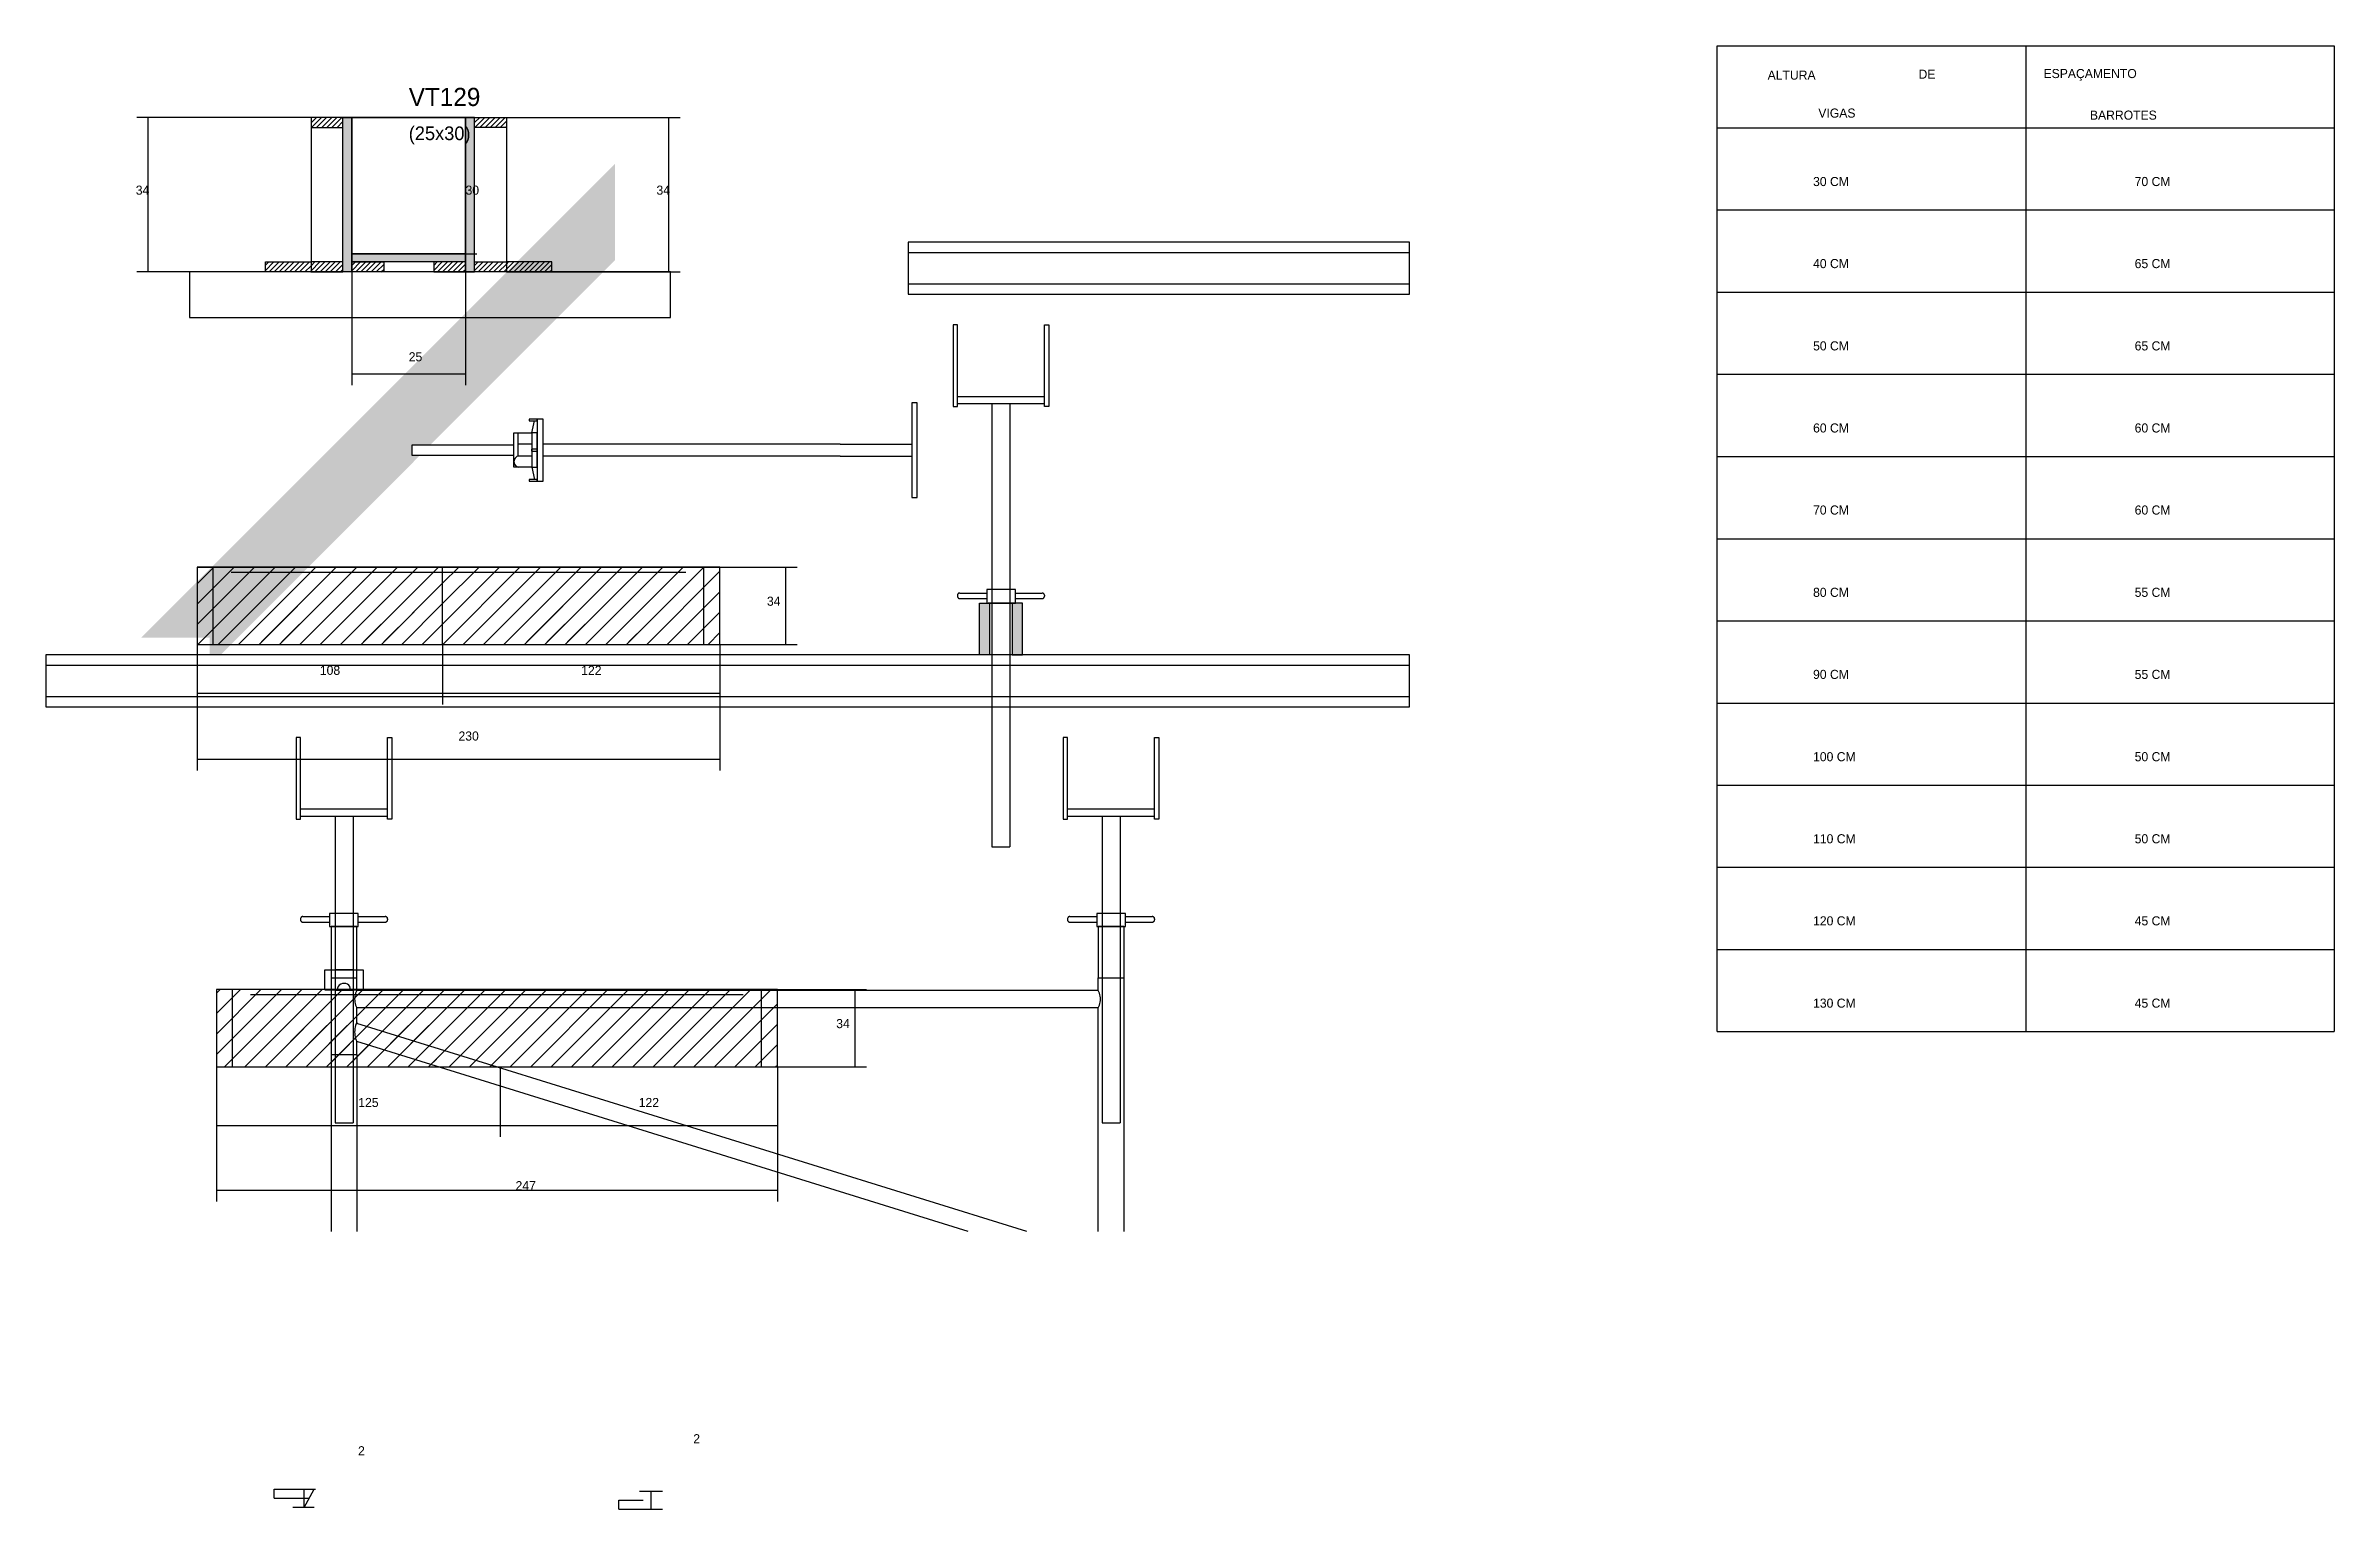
# Model space of a CAD drawing. Header units: metres. Extents: x -2848 to 21926, y -45195 to 1016.
# Drawn here: x 15840 to 16847, y -20412 to -19768 of the extents above; entities that cross this region are included whole.
import ezdxf

# ---------------------------------------------------------------- set-up
doc = ezdxf.new("R2010")
doc.units = ezdxf.units.M
for name, color, linetype in [('BARRA DE ANCORAGEM', 7, 'Continuous'), ('CONCRETO', 251, 'Continuous'), ('COTA', 4, 'Continuous'), ('Cota Seção (2x)', 4, 'Continuous'), ('Demarcação 2', 254, 'Continuous'), ('Escoras', 2, 'Continuous'), ('Forcador', 251, 'Continuous'), ('GARFOS', 7, 'Continuous'), ('Hachura', 253, 'Continuous'), ('Madeira', 126, 'Continuous'), ('Painéis', 200, 'Continuous'), ('Perfil Metálico', 251, 'Continuous'), ('SARR_2.2x7', 40, 'Continuous'), ('Texto Seção', 7, 'Continuous')]:
    doc.layers.add(name, color=color, linetype=linetype)

msp = doc.modelspace()

# ---------------------------------------------------------------- texts
at = {"layer": 'COTA'}
for s, p in [('34', (15879.9, -19834)), ('34', (16109, -19834)), ('25', (16000, -19907.3)), ('34', (16157.6, -20014.8)), ('108', (15960.9, -20045.2)), ('122', (16075.9, -20045.2)), ('230', (16021.9, -20074.1)), ('34', (16188.1, -20200.6)), ('125', (15977.8, -20235.3)), ('122', (16101.2, -20235.3)), ('247', (16047, -20271.9)), ('2', (16125.2, -20383.2)), ('2', (15977.7, -20388.5))]:
    msp.add_text(s, height=4, dxfattribs=at).set_placement(p)
at = {"layer": 'Cota Seção (2x)'}
msp.add_text('30', height=4, dxfattribs=at).set_placement((16025, -19834))
at = {"layer": 'GARFOS'}
for s, p in [('ALTURA   ', (16597.9, -19783.4)), ('DE', (16664.3, -19783)), ('ESPAÇAMENTO', (16719.3, -19782.7)), ('VIGAS', (16620.2, -19800.1)), ('BARROTES', (16739.7, -19801)), ('30 CM', (16617.9, -19830.2)), ('70 CM', (16759.4, -19830.2)), ('40 CM', (16617.9, -19866.3)), ('65 CM', (16759.4, -19866.3)), ('50 CM', (16617.9, -19902.5)), ('65 CM', (16759.4, -19902.5)), ('60 CM', (16617.9, -19938.6)), ('60 CM', (16759.4, -19938.6)), ('70 CM', (16617.9, -19974.7)), ('60 CM', (16759.4, -19974.7)), ('80 CM', (16617.9, -20010.9)), ('55 CM', (16759.4, -20010.9)), ('90 CM', (16617.9, -20047)), ('55 CM', (16759.4, -20047)), ('100 CM', (16617.9, -20083.2)), ('50 CM', (16759.4, -20083.2)), ('110 CM', (16617.9, -20119.3)), ('50 CM', (16759.4, -20119.3)), ('120 CM', (16617.9, -20155.4)), ('45 CM', (16759.4, -20155.4)), ('130 CM', (16617.9, -20191.6)), ('45 CM', (16759.4, -20191.6))]:
    msp.add_text(s, height=4, dxfattribs=at).set_placement(p)
at = {"layer": 'Texto Seção'}
for s, height, p in [('VT129', 8, (16000, -19795)), ('(25x30)', 6, (16000, -19810))]:
    msp.add_text(s, height=height, dxfattribs=at).set_placement(p)

# ---------------------------------------------------------------- hatches: boundary and pattern name
at = {"layer": 'Demarcação 2'}
h = msp.add_hatch(color=8, dxfattribs=at)
h.dxf.hatch_style = 1
h.paths.add_polyline_path([(16090.8, -19862.8), (16090.8, -19820.4), (15882.3, -20028.8), (15912.4, -20028.8), (15912.4, -20036.4), (15917.2, -20036.4), (16005, -19948.6), (16001.3, -19948.6), (16001.3, -19944.1), (16009.4, -19944.1)])
at = {"layer": 'Hachura'}
h = msp.add_hatch(dxfattribs=at)
h.set_pattern_fill('ANSI31', scale=0.5)
h.paths.add_polyline_path([(15971, -19804.4), (15971, -19800), (15971, -19800), (15957, -19800), (15957, -19800), (15957, -19804.4), (15957, -19804.4), (15971, -19804.4)])
h = msp.add_hatch(color=8, dxfattribs=at)
h.dxf.hatch_style = 1
h.paths.add_polyline_path([(15971, -19800), (15975, -19800), (15975, -19800), (15975, -19868), (15975, -19868), (15971, -19868), (15971, -19868), (15971, -19800)])
h = msp.add_hatch(color=8, dxfattribs=at)
h.dxf.hatch_style = 1
h.paths.add_polyline_path([(16029, -19800), (16025, -19800), (16025, -19800), (16025, -19868), (16025, -19868), (16029, -19868), (16029, -19868), (16029, -19800)])
h = msp.add_hatch(dxfattribs=at)
h.set_pattern_fill('ANSI31', scale=0.5)
h.paths.add_polyline_path([(16029, -19804.4), (16029, -19800), (16029, -19800), (16043, -19800), (16043, -19800), (16043, -19804.4), (16043, -19804.4), (16029, -19804.4)])
h = msp.add_hatch(dxfattribs=at)
h.set_pattern_fill('ANSI31', scale=0.5)
h.paths.add_polyline_path([(15937, -19868), (15937, -19863.6), (15937, -19863.6), (15957, -19863.6), (15957, -19863.6), (15957, -19868), (15957, -19868), (15937, -19868)])
h = msp.add_hatch(dxfattribs=at)
h.set_pattern_fill('ANSI31', scale=0.5)
h.paths.add_polyline_path([(15971, -19868), (15971, -19863.6), (15971, -19863.6), (15957, -19863.6), (15957, -19863.6), (15957, -19868), (15957, -19868), (15971, -19868)])
h = msp.add_hatch(color=8, dxfattribs=at)
h.dxf.hatch_style = 1
h.paths.add_polyline_path([(15975, -19863.6), (15975, -19860), (15975, -19860), (16025, -19860), (16025, -19860), (16025, -19863.6), (16025, -19863.6), (15975, -19863.6)])
h = msp.add_hatch(dxfattribs=at)
h.set_pattern_fill('ANSI31', scale=0.5)
h.paths.add_polyline_path([(15975, -19868), (15975, -19863.6), (15975, -19863.6), (15989, -19863.6), (15989, -19863.6), (15989, -19868), (15989, -19868), (15975, -19868)])
h = msp.add_hatch(dxfattribs=at)
h.set_pattern_fill('ANSI31', scale=0.5)
h.paths.add_polyline_path([(16025, -19868), (16025, -19863.6), (16025, -19863.6), (16011, -19863.6), (16011, -19863.6), (16011, -19868), (16011, -19868), (16025, -19868)])
h = msp.add_hatch(dxfattribs=at)
h.set_pattern_fill('ANSI31', scale=0.5)
h.paths.add_polyline_path([(16029, -19868), (16029, -19863.6), (16029, -19863.6), (16043, -19863.6), (16043, -19863.6), (16043, -19868), (16043, -19868), (16029, -19868)])
h = msp.add_hatch(dxfattribs=at)
h.set_pattern_fill('ANSI31', scale=0.5)
h.paths.add_polyline_path([(16063, -19868), (16063, -19863.6), (16063, -19863.6), (16043, -19863.6), (16043, -19863.6), (16043, -19868), (16043, -19868), (16063, -19868)])
h = msp.add_hatch(dxfattribs=at)
h.set_pattern_fill('ANSI31', scale=2)
h.paths.add_polyline_path([(16014.9, -20031.8), (16014.9, -19997.8), (15906.9, -19997.8), (15906.9, -20031.8)])
h = msp.add_hatch(dxfattribs=at)
h.set_pattern_fill('ANSI31', scale=2)
h.paths.add_polyline_path([(16136.9, -19997.8), (16014.9, -19997.8), (16014.9, -20031.8), (16136.9, -20031.8)])
h = msp.add_hatch(dxfattribs=at)
h.set_pattern_fill('ANSI31', scale=2)
h.paths.add_polyline_path([(15930.2, -20030.7), (15997.8, -20030.7), (15997.8, -20030.7), (16003.3, -20014.8), (16003.3, -20014.8), (15935.7, -20014.8), (15935.7, -20014.8), (15930.2, -20030.7)])
h = msp.add_hatch(dxfattribs=at)
h.set_pattern_fill('ANSI31', scale=2)
h.paths.add_polyline_path([(16034.1, -20030.7), (16101.7, -20030.7), (16101.7, -20030.7), (16107.2, -20014.8), (16107.2, -20014.8), (16039.6, -20014.8), (16039.6, -20014.8), (16034.1, -20030.7)])
h = msp.add_hatch(dxfattribs=at)
h.set_pattern_fill('ANSI31', scale=2)
h.paths.add_polyline_path([(16040.2, -20183.6), (15915.4, -20183.6), (15915.4, -20217.6), (16040.2, -20217.6)])
h = msp.add_hatch(dxfattribs=at)
h.set_pattern_fill('ANSI31', scale=2)
h.paths.add_polyline_path([(16162.2, -20183.6), (16040.2, -20183.6), (16040.2, -20217.6), (16162.2, -20217.6)])
h = msp.add_hatch(dxfattribs=at)
h.set_pattern_fill('ANSI31', scale=2)
h.paths.add_polyline_path([(15944.9, -20215.5), (16012.6, -20215.5), (16012.6, -20215.5), (16018.1, -20199.5), (16018.1, -20199.5), (15950.4, -20199.5), (15950.4, -20199.5), (15944.9, -20215.5)])
at = {"layer": 'Perfil Metálico'}
h = msp.add_hatch(color=8, dxfattribs=at)
h.dxf.hatch_style = 1
h.paths.add_polyline_path([(16251.1, -20036.4), (16255.6, -20036.4), (16255.6, -20013.6), (16251.1, -20013.6)])
h = msp.add_hatch(color=8, dxfattribs=at)
h.dxf.hatch_style = 1
h.paths.add_polyline_path([(16265.5, -20036.4), (16270, -20036.4), (16270, -20013.6), (16265.5, -20013.6)])

# ---------------------------------------------------------------- linework, layer by layer
at = {"layer": 'BARRA DE ANCORAGEM'}
for p, q in [((16054.2, -19938.8), (16055.4, -19933.5)), ((16056.5, -19932.7), (16056.5, -19960)), ((16090.8, -19943.7), (16059.2, -19943.7)), ((16189.8, -19943.7), (16090.8, -19943.7)), ((16189.8, -19943.7), (16221.3, -19943.7)), ((16046.4, -19950.9), (16046.3, -19951.4)), ((16046.3, -19951.4), (16046.4, -19952)), ((16046.5, -19950.4), (16046.4, -19950.9)), ((16046.4, -19952), (16046.5, -19952.5)), ((16046.8, -19949.9), (16046.5, -19950.4)), ((16046.5, -19952.5), (16046.8, -19952.9)), ((16047.2, -19949.5), (16046.8, -19949.9)), ((16046.8, -19952.9), (16047.2, -19953.3)), ((16047.6, -19949.2), (16047.2, -19949.5)), ((16047.2, -19953.3), (16047.6, -19953.6)), ((16048.1, -19949), (16047.6, -19949.2)), ((16047.6, -19953.6), (16048.1, -19953.9)), ((16054.2, -19953.9), (16055.4, -19959.2)), ((16090.8, -19949), (16059.2, -19949)), ((16189.8, -19949), (16090.8, -19949)), ((16189.8, -19949), (16221.3, -19949))]:
    msp.add_line(p, q, dxfattribs=at)
for points in [[(16223.7, -19967.2), (16223.7, -19925.5), (16221.3, -19925.5), (16221.3, -19967.2)], [(16056.5, -19932.7), (16053, -19932.7), (16053, -19933.5), (16056.5, -19933.5)], [(16059.2, -19960), (16059.2, -19932.7), (16056.5, -19932.7), (16056.5, -19960)], [(16046.3, -19944.1), (16001.3, -19944.1), (16001.3, -19948.6), (16046.3, -19948.6)], [(16056.5, -19938.8), (16054.2, -19938.8), (16054.2, -19953.9), (16056.5, -19953.9)], [(16056.5, -19959.2), (16053, -19959.2), (16053, -19960), (16056.5, -19960)]]:
    msp.add_lwpolyline(points, close=True, dxfattribs=at)
for points in [[(16054.2, -19953.9), (16046.3, -19953.9), (16046.3, -19938.8), (16054.2, -19938.8)], [(16054.2, -19943.7), (16048.1, -19943.7), (16048.1, -19938.8)], [(16054.2, -19949), (16048.1, -19949), (16048.1, -19943.7)], [(16054.2, -19946.8), (16056.5, -19946.8), (16056.5, -19945.9), (16054.2, -19945.9), (16054.2, -19946.8), (16054.2, -19945.9)]]:
    msp.add_lwpolyline(points, dxfattribs=at)
at = {"layer": 'CONCRETO'}
for points in [[(15975, -19800), (15975, -19800), (15975, -19800), (15975, -19800), (16025, -19800), (16025, -19800), (16025, -19800), (16025, -19860), (15975, -19860), (15975, -19800)], [(15975, -19860), (16025, -19860), (16025, -19800), (15975, -19800)]]:
    msp.add_lwpolyline(points, close=True, dxfattribs=at)
at = {"layer": 'COTA'}
for p, q in [((15975, -19800), (15880.4, -19800)), ((15885.4, -19868), (15885.4, -19800)), ((16043, -19800), (16119.5, -19800)), ((16114.5, -19868), (16114.5, -19800)), ((15975, -19863.6), (15975, -19917.8)), ((16025, -19863.6), (16025, -19917.8)), ((15937, -19868), (15880.4, -19868)), ((16063, -19868), (16119.5, -19868)), ((15975, -19912.8), (16025, -19912.8)), ((16136.9, -19997.8), (16170.9, -19997.8)), ((16165.9, -20031.8), (16165.9, -19997.8)), ((15906.9, -20031.8), (15906.9, -20087.3)), ((15906.9, -20031.8), (15906.9, -20058.3)), ((16014.9, -20031.8), (16014.9, -20058.3)), ((16014.9, -20031.8), (16014.9, -20058.3)), ((16136.9, -20031.8), (16170.9, -20031.8)), ((16136.9, -20031.8), (16136.9, -20087.3)), ((16136.9, -20031.8), (16136.9, -20058.3)), ((15906.9, -20053.3), (16014.9, -20053.3)), ((16014.9, -20053.3), (16136.9, -20053.3)), ((15906.9, -20082.3), (16136.9, -20082.3)), ((16162.2, -20183.6), (16201.4, -20183.6)), ((16196.4, -20217.6), (16196.4, -20183.6)), ((15915.4, -20217.6), (15915.4, -20276.9)), ((15915.4, -20217.6), (15915.4, -20248.4)), ((16040.2, -20217.6), (16040.2, -20248.4)), ((16040.2, -20217.6), (16040.2, -20248.4)), ((16162.2, -20217.6), (16201.4, -20217.6)), ((16162.2, -20217.6), (16162.2, -20276.9)), ((16162.2, -20217.6), (16162.2, -20248.4)), ((15915.4, -20243.4), (16040.2, -20243.4)), ((16040.2, -20243.4), (16162.2, -20243.4)), ((15915.4, -20271.9), (16162.2, -20271.9)), ((15954, -20411.4), (15954, -20403.4)), ((15954, -20403.4), (15959, -20403.4)), ((16101.5, -20404.2), (16111.6, -20404.2)), ((16106.6, -20412.2), (16106.6, -20404.2)), ((15958.4, -20411.4), (15949, -20411.4)), ((16106.6, -20412.2), (16111.6, -20412.2))]:
    msp.add_line(p, q, dxfattribs=at)
at = {"layer": 'Cota Seção (2x)'}
for p, q in [((16025, -19860), (16025, -19800)), ((16025, -19800), (16030, -19800)), ((16025, -19860), (16030, -19860))]:
    msp.add_line(p, q, dxfattribs=at)
at = {"layer": 'Escoras'}
for p, q in [((16266.2, -20013.6), (16254.9, -20013.6)), ((15965.9, -20155.9), (15965.9, -20290)), ((15977.1, -20155.9), (15965.9, -20155.9)), ((15977.1, -20178.4), (15977.1, -20155.9)), ((16314.6, -20155.9), (16303.4, -20155.9)), ((16303.4, -20155.9), (16303.4, -20178.4)), ((16314.6, -20155.9), (16314.6, -20290)), ((15963.1, -20175), (15980, -20175)), ((15963.1, -20183.8), (15963.1, -20175)), ((15975.5, -20175), (15967.6, -20175)), ((15980, -20175), (15980, -20183.8)), ((15963.1, -20183.8), (15968.6, -20183.8)), ((15965.9, -20178.4), (15977.1, -20178.4)), ((15975.5, -20184.1), (15967.6, -20184.1)), ((15968.7, -20183), (15968.6, -20183.8)), ((15969, -20182.3), (15968.7, -20183)), ((15969.4, -20181.7), (15969, -20182.3)), ((15970.1, -20181.3), (15969.4, -20181.7)), ((15970.8, -20181), (15970.1, -20181.3)), ((15971.5, -20180.9), (15970.8, -20181)), ((15972.3, -20181), (15971.5, -20180.9)), ((15973, -20181.3), (15972.3, -20181)), ((15973.6, -20181.7), (15973, -20181.3)), ((15974.1, -20182.3), (15973.6, -20181.7)), ((15974.3, -20183), (15974.1, -20182.3)), ((15974.4, -20183.8), (15974.3, -20183)), ((15974.4, -20183.8), (15980, -20183.8)), ((15976.3, -20187.2), (15976.2, -20187.9)), ((15976.2, -20187.9), (15976.3, -20188.5)), ((15976.5, -20185.9), (15976.3, -20186.5)), ((15976.3, -20186.5), (15976.3, -20187.2)), ((15976.6, -20185.2), (15976.5, -20185.9)), ((15976.9, -20184.6), (15976.6, -20185.2)), ((15977.1, -20184), (15976.9, -20184.6)), ((15977.1, -20184), (15977.1, -20178.4)), ((16303.4, -20184), (15977.1, -20184)), ((16303.4, -20178.4), (16314.6, -20178.4)), ((16303.4, -20184), (16303.4, -20178.4)), ((16303.7, -20184.6), (16303.4, -20184)), ((16303.9, -20185.2), (16303.7, -20184.6)), ((16304.1, -20185.9), (16303.9, -20185.2)), ((16304.2, -20186.5), (16304.1, -20185.9)), ((16304.3, -20187.2), (16304.2, -20186.5)), ((16304.3, -20187.9), (16304.3, -20187.2)), ((16304.3, -20188.5), (16304.3, -20187.9)), ((15976.3, -20188.5), (15976.3, -20189.2)), ((15976.3, -20189.2), (15976.5, -20189.8)), ((15976.5, -20189.8), (15976.6, -20190.5)), ((15976.6, -20190.5), (15976.9, -20191.1)), ((15976.9, -20191.1), (15977.1, -20191.7)), ((15977.1, -20198), (15976.9, -20198.7)), ((16303.4, -20191.7), (15977.1, -20191.7)), ((15977.1, -20198), (15977.1, -20191.7)), ((16303.4, -20191.7), (16303.7, -20191.1)), ((16303.4, -20290), (16303.4, -20191.7)), ((16303.7, -20191.1), (16303.9, -20190.5)), ((16303.9, -20190.5), (16304.1, -20189.8)), ((16304.1, -20189.8), (16304.2, -20189.2)), ((16304.2, -20189.2), (16304.3, -20188.5)), ((15976.3, -20201.6), (15976.2, -20202.3)), ((15976.2, -20202.3), (15976.3, -20203)), ((15976.5, -20200.1), (15976.3, -20200.8)), ((15976.3, -20200.8), (15976.3, -20201.6)), ((15976.3, -20203), (15976.3, -20203.7)), ((15976.3, -20203.7), (15976.5, -20204.5)), ((15976.6, -20199.4), (15976.5, -20200.1)), ((15976.5, -20204.5), (15976.6, -20205.2)), ((15976.9, -20198.7), (15976.6, -20199.4)), ((15976.6, -20205.2), (15976.9, -20205.9)), ((15976.9, -20205.9), (15977.1, -20206.5)), ((16271.9, -20290), (15977.1, -20198.5)), ((16246.1, -20290), (15977.1, -20206.5)), ((15977.1, -20212.2), (15977.1, -20206.5)), ((15965.9, -20212.2), (15977.1, -20212.2)), ((15977.1, -20212.2), (15977.1, -20290))]:
    msp.add_line(p, q, dxfattribs=at)
at = {"layer": 'Forcador'}
for p, q in [((16241.4, -19922.7), (16279.7, -19922.7)), ((16241.4, -19925.8), (16279.7, -19925.8)), ((16256.6, -19925.8), (16256.6, -20036.4)), ((16264.5, -19925.8), (16264.5, -20036.4)), ((16241.5, -20009.9), (16241.4, -20010)), ((16241.4, -20010), (16241.4, -20010.2)), ((16241.4, -20010.2), (16241.4, -20010.6)), ((16241.4, -20010.6), (16241.4, -20010.8)), ((16241.4, -20010.8), (16241.5, -20010.9)), ((16241.6, -20009.7), (16241.5, -20009.8)), ((16241.5, -20009.8), (16241.5, -20009.9)), ((16241.5, -20010.9), (16241.5, -20011)), ((16241.5, -20011), (16241.6, -20011.1)), ((16241.7, -20009.5), (16241.6, -20009.6)), ((16241.6, -20009.6), (16241.6, -20009.7)), ((16241.6, -20011.1), (16241.6, -20011.2)), ((16241.6, -20011.2), (16241.7, -20011.3)), ((16241.8, -20009.4), (16241.7, -20009.5)), ((16241.7, -20011.3), (16241.8, -20011.4)), ((16241.9, -20009.3), (16241.8, -20009.4)), ((16241.8, -20011.4), (16241.9, -20011.5)), ((16242.1, -20009.2), (16241.9, -20009.3)), ((16241.9, -20011.5), (16242.1, -20011.6)), ((16242.2, -20009.2), (16242.1, -20009.2)), ((16242.1, -20011.6), (16242.2, -20011.6)), ((16242.3, -20009.2), (16242.2, -20009.2)), ((16242.2, -20011.6), (16242.3, -20011.6)), ((16242.5, -20009.2), (16242.3, -20009.2)), ((16242.3, -20011.6), (16242.5, -20011.6)), ((16242.5, -20009.2), (16254.3, -20009.2)), ((16242.5, -20011.6), (16254.3, -20011.6)), ((16266.9, -20009.2), (16278.7, -20009.2)), ((16266.9, -20011.6), (16278.7, -20011.6)), ((16278.8, -20009.2), (16278.7, -20009.2)), ((16278.7, -20011.6), (16278.8, -20011.6)), ((16278.9, -20009.2), (16278.8, -20009.2)), ((16278.8, -20011.6), (16278.9, -20011.6)), ((16279.1, -20009.2), (16278.9, -20009.2)), ((16278.9, -20011.6), (16279.1, -20011.6)), ((16279.2, -20009.3), (16279.1, -20009.2)), ((16279.1, -20011.6), (16279.2, -20011.5)), ((16279.3, -20009.4), (16279.2, -20009.3)), ((16279.2, -20011.5), (16279.3, -20011.4)), ((16279.4, -20009.5), (16279.3, -20009.4)), ((16279.3, -20011.4), (16279.4, -20011.3)), ((16279.5, -20009.6), (16279.4, -20009.5)), ((16279.4, -20011.3), (16279.5, -20011.2)), ((16279.6, -20009.7), (16279.5, -20009.6)), ((16279.5, -20011.2), (16279.6, -20011.1)), ((16279.6, -20009.8), (16279.6, -20009.7)), ((16279.7, -20009.9), (16279.6, -20009.8)), ((16279.6, -20011), (16279.7, -20010.9)), ((16279.6, -20011.1), (16279.6, -20011)), ((16279.7, -20010), (16279.7, -20009.9)), ((16279.7, -20010.2), (16279.7, -20010)), ((16279.7, -20010.2), (16279.7, -20010.6)), ((16279.7, -20010.8), (16279.7, -20010.6)), ((16279.7, -20010.9), (16279.7, -20010.8)), ((16256.6, -20036.4), (16256.6, -20059.2)), ((16264.5, -20036.4), (16264.5, -20059.2)), ((16256.6, -20059.2), (16256.6, -20120.8)), ((16264.5, -20059.2), (16264.5, -20120.8)), ((15952.4, -20104.2), (15990.6, -20104.2)), ((15952.4, -20107.3), (15990.6, -20107.3)), ((15967.6, -20107.3), (15967.6, -20242.3)), ((15975.5, -20107.3), (15975.5, -20242.3)), ((16289.9, -20104.2), (16328.1, -20104.2)), ((16289.9, -20107.3), (16328.1, -20107.3)), ((16305.1, -20107.3), (16305.1, -20242.3)), ((16313, -20107.3), (16313, -20242.3)), ((16256.6, -20120.8), (16264.5, -20120.8)), ((15952.5, -20152.1), (15952.4, -20152.3)), ((15952.4, -20152.3), (15952.4, -20152.4)), ((15952.4, -20152.4), (15952.4, -20152.5)), ((15952.4, -20152.5), (15952.4, -20153)), ((15952.4, -20153), (15952.4, -20153.1)), ((15952.4, -20153.1), (15952.4, -20153.2)), ((15952.4, -20153.2), (15952.5, -20153.4)), ((15952.6, -20151.9), (15952.5, -20152)), ((15952.5, -20152), (15952.5, -20152.1)), ((15952.5, -20153.4), (15952.5, -20153.5)), ((15952.5, -20153.5), (15952.6, -20153.6)), ((15952.7, -20151.8), (15952.6, -20151.9)), ((15952.6, -20153.6), (15952.7, -20153.7)), ((15952.8, -20151.7), (15952.7, -20151.8)), ((15952.7, -20153.7), (15952.8, -20153.8)), ((15952.9, -20151.6), (15952.8, -20151.7)), ((15952.8, -20153.8), (15952.9, -20153.9)), ((15953, -20151.6), (15952.9, -20151.6)), ((15952.9, -20153.9), (15953, -20153.9)), ((15953.1, -20151.5), (15953, -20151.6)), ((15953, -20153.9), (15953.1, -20154)), ((15953.3, -20151.5), (15953.1, -20151.5)), ((15953.1, -20154), (15953.3, -20154)), ((15953.4, -20151.5), (15953.3, -20151.5)), ((15953.3, -20154), (15953.4, -20154)), ((15953.4, -20151.5), (15965.2, -20151.5)), ((15953.4, -20154), (15965.2, -20154)), ((15977.8, -20151.5), (15989.6, -20151.5)), ((15977.8, -20154), (15989.6, -20154)), ((15989.8, -20151.5), (15989.6, -20151.5)), ((15989.6, -20154), (15989.8, -20154)), ((15989.9, -20151.5), (15989.8, -20151.5)), ((15989.8, -20154), (15989.9, -20154)), ((15990, -20151.6), (15989.9, -20151.5)), ((15989.9, -20154), (15990, -20153.9)), ((15990.1, -20151.6), (15990, -20151.6)), ((15990, -20153.9), (15990.1, -20153.9)), ((15990.2, -20151.7), (15990.1, -20151.6)), ((15990.1, -20153.9), (15990.2, -20153.8)), ((15990.3, -20151.8), (15990.2, -20151.7)), ((15990.2, -20153.8), (15990.3, -20153.7)), ((15990.4, -20151.9), (15990.3, -20151.8)), ((15990.3, -20153.7), (15990.4, -20153.6)), ((15990.5, -20152), (15990.4, -20151.9)), ((15990.4, -20153.6), (15990.5, -20153.5)), ((15990.6, -20152.1), (15990.5, -20152)), ((15990.5, -20153.5), (15990.6, -20153.4)), ((15990.6, -20152.3), (15990.6, -20152.1)), ((15990.6, -20152.4), (15990.6, -20152.3)), ((15990.6, -20152.5), (15990.6, -20152.4)), ((15990.6, -20152.5), (15990.6, -20153)), ((15990.6, -20153.1), (15990.6, -20153)), ((15990.6, -20153.2), (15990.6, -20153.1)), ((15990.6, -20153.4), (15990.6, -20153.2)), ((16290, -20152.1), (16289.9, -20152.3)), ((16289.9, -20152.3), (16289.9, -20152.4)), ((16289.9, -20152.4), (16289.9, -20152.5)), ((16289.9, -20152.5), (16289.9, -20153)), ((16289.9, -20153), (16289.9, -20153.1)), ((16289.9, -20153.1), (16289.9, -20153.2)), ((16289.9, -20153.2), (16290, -20153.4)), ((16290.1, -20151.9), (16290, -20152)), ((16290, -20152), (16290, -20152.1)), ((16290, -20153.4), (16290, -20153.5)), ((16290, -20153.5), (16290.1, -20153.6)), ((16290.2, -20151.8), (16290.1, -20151.9)), ((16290.1, -20153.6), (16290.2, -20153.7)), ((16290.3, -20151.7), (16290.2, -20151.8)), ((16290.2, -20153.7), (16290.3, -20153.8)), ((16290.4, -20151.6), (16290.3, -20151.7)), ((16290.3, -20153.8), (16290.4, -20153.9)), ((16290.5, -20151.6), (16290.4, -20151.6)), ((16290.4, -20153.9), (16290.5, -20153.9)), ((16290.6, -20151.5), (16290.5, -20151.6)), ((16290.5, -20153.9), (16290.6, -20154)), ((16290.8, -20151.5), (16290.6, -20151.5)), ((16290.6, -20154), (16290.8, -20154)), ((16290.9, -20151.5), (16290.8, -20151.5)), ((16290.8, -20154), (16290.9, -20154)), ((16290.9, -20151.5), (16302.7, -20151.5)), ((16290.9, -20154), (16302.7, -20154)), ((16315.3, -20151.5), (16327.1, -20151.5)), ((16315.3, -20154), (16327.1, -20154)), ((16327.3, -20151.5), (16327.1, -20151.5)), ((16327.1, -20154), (16327.3, -20154)), ((16327.4, -20151.5), (16327.3, -20151.5)), ((16327.3, -20154), (16327.4, -20154)), ((16327.5, -20151.6), (16327.4, -20151.5)), ((16327.4, -20154), (16327.5, -20153.9)), ((16327.6, -20151.6), (16327.5, -20151.6)), ((16327.5, -20153.9), (16327.6, -20153.9)), ((16327.7, -20151.7), (16327.6, -20151.6)), ((16327.6, -20153.9), (16327.7, -20153.8)), ((16327.8, -20151.8), (16327.7, -20151.7)), ((16327.7, -20153.8), (16327.8, -20153.7)), ((16327.9, -20151.9), (16327.8, -20151.8)), ((16327.8, -20153.7), (16327.9, -20153.6)), ((16328, -20152), (16327.9, -20151.9)), ((16327.9, -20153.6), (16328, -20153.5)), ((16328.1, -20152.1), (16328, -20152)), ((16328, -20153.5), (16328.1, -20153.4)), ((16328.1, -20152.3), (16328.1, -20152.1)), ((16328.1, -20152.4), (16328.1, -20152.3)), ((16328.1, -20152.5), (16328.1, -20152.4)), ((16328.1, -20152.5), (16328.1, -20153)), ((16328.1, -20153.1), (16328.1, -20153)), ((16328.1, -20153.2), (16328.1, -20153.1)), ((16328.1, -20153.4), (16328.1, -20153.2)), ((15967.6, -20242.3), (15975.5, -20242.3)), ((16305.1, -20242.3), (16313, -20242.3))]:
    msp.add_line(p, q, dxfattribs=at)
for points in [[(16239.5, -19891.2), (16239.5, -19927.2), (16241.4, -19927.2), (16241.4, -19891.2)], [(16281.6, -19891.2), (16281.6, -19927.2), (16279.7, -19927.2), (16279.7, -19891.2)], [(16254.3, -20007.7), (16254.3, -20013.6), (16266.9, -20013.6), (16266.9, -20007.7)], [(15950.5, -20072.7), (15950.5, -20108.7), (15952.4, -20108.7), (15952.4, -20072.7)], [(15992.6, -20072.7), (15992.6, -20108.7), (15990.6, -20108.7), (15990.6, -20072.7)], [(16288, -20072.7), (16288, -20108.7), (16289.9, -20108.7), (16289.9, -20072.7)], [(16330.1, -20072.7), (16330.1, -20108.7), (16328.1, -20108.7), (16328.1, -20072.7)], [(15965.2, -20150.1), (15965.2, -20155.9), (15977.8, -20155.9), (15977.8, -20150.1)], [(16302.7, -20150.1), (16302.7, -20155.9), (16315.3, -20155.9), (16315.3, -20150.1)]]:
    msp.add_lwpolyline(points, close=True, dxfattribs=at)
at = {"layer": 'GARFOS'}
for p, q in [((16575.7, -20202.1), (16575.7, -19768.5)), ((16575.7, -19768.5), (16847.2, -19768.5)), ((16711.5, -19768.5), (16711.5, -20202.1)), ((16847.2, -19768.5), (16847.2, -20202.1)), ((16575.7, -19804.6), (16847.2, -19804.6)), ((16575.7, -19804.6), (16847.2, -19804.6)), ((16575.7, -19840.7), (16847.2, -19840.7)), ((16575.7, -19876.9), (16847.2, -19876.9)), ((16575.7, -19913), (16847.2, -19913)), ((16575.7, -19949.1), (16847.2, -19949.1)), ((16575.7, -19985.3), (16847.2, -19985.3)), ((16575.7, -20021.4), (16847.2, -20021.4)), ((16575.7, -20057.6), (16847.2, -20057.6)), ((16575.7, -20093.7), (16847.2, -20093.7)), ((16575.7, -20129.8), (16847.2, -20129.8)), ((16575.7, -20166), (16847.2, -20166)), ((16575.7, -20202.1), (16847.2, -20202.1))]:
    msp.add_line(p, q, dxfattribs=at)
at = {"layer": 'Madeira'}
for points in [[(15971, -19804.4), (15971, -19800), (15957, -19800), (15957, -19804.4)], [(15971, -19800), (15957, -19800), (15957, -19868), (15971, -19868)], [(16029, -19804.4), (16029, -19800), (16043, -19800), (16043, -19804.4)], [(16029, -19800), (16043, -19800), (16043, -19868), (16029, -19868)], [(15937, -19868), (15937, -19863.6), (15957, -19863.6), (15957, -19868)], [(15971, -19868), (15971, -19863.6), (15957, -19863.6), (15957, -19868)], [(15975, -19868), (15975, -19863.6), (15989, -19863.6), (15989, -19868)], [(16025, -19868), (16025, -19863.6), (16011, -19863.6), (16011, -19868)], [(16029, -19868), (16029, -19863.6), (16043, -19863.6), (16043, -19868)], [(16063, -19868), (16063, -19863.6), (16043, -19863.6), (16043, -19868)], [(15903.6, -19888), (16115.2, -19888), (16115.2, -19868), (15903.6, -19868)]]:
    msp.add_lwpolyline(points, close=True, dxfattribs=at)
at = {"layer": 'Painéis'}
for p, q in [((15975, -19868), (15975, -19800)), ((16025, -19868), (16025, -19800)), ((15975, -19860), (16025, -19860)), ((15975, -19863.6), (15975, -19860)), ((16025, -19863.6), (16025, -19860)), ((15906.9, -19997.8), (16136.9, -19997.8)), ((16014.9, -20031.8), (16014.9, -19997.8)), ((16136.9, -20031.8), (16136.9, -19997.8)), ((15906.9, -20031.8), (16136.9, -20031.8))]:
    msp.add_line(p, q, dxfattribs=at)
for points in [[(15971, -19800), (15975, -19800), (15975, -19868), (15971, -19868)], [(16029, -19800), (16025, -19800), (16025, -19868), (16029, -19868)], [(15975, -19863.6), (15975, -19860), (16025, -19860), (16025, -19863.6)], [(15906.9, -20031.8), (16136.9, -20031.8), (16136.9, -19997.8), (15906.9, -19997.8)], [(15915.4, -20217.6), (16162.2, -20217.6), (16162.2, -20183.6), (15915.4, -20183.6)]]:
    msp.add_lwpolyline(points, close=True, dxfattribs=at)
at = {"layer": 'Perfil Metálico'}
for p, q in [((16219.8, -19859.4), (16440.3, -19859.4)), ((16219.8, -19873.2), (16440.3, -19873.2)), ((15840.3, -20040.9), (16440.3, -20040.9)), ((15840.3, -20054.7), (16440.3, -20054.7))]:
    msp.add_line(p, q, dxfattribs=at)
for points in [[(16219.8, -19877.7), (16440.3, -19877.7), (16440.3, -19854.9), (16219.8, -19854.9)], [(16255.6, -20036.4), (16251.1, -20036.4), (16251.1, -20013.6), (16255.6, -20013.6)], [(16265.5, -20036.4), (16270, -20036.4), (16270, -20013.6), (16265.5, -20013.6)], [(15840.3, -20059.2), (16440.3, -20059.2), (16440.3, -20036.4), (15840.3, -20036.4)]]:
    msp.add_lwpolyline(points, close=True, dxfattribs=at)
at = {"layer": 'SARR_2.2x7'}
for p, q in [((15913.9, -20031.8), (15913.9, -19997.8)), ((15921.9, -20000), (16014.9, -20000)), ((16014.9, -20000), (16121.9, -20000)), ((16129.9, -20031.8), (16129.9, -19997.8)), ((15922.4, -20217.6), (15922.4, -20183.6)), ((15930.4, -20185.8), (16040.2, -20185.8)), ((16040.2, -20185.8), (16147.2, -20185.8)), ((16155.2, -20217.6), (16155.2, -20183.6)), ((15940.8, -20407.4), (15940.8, -20403.4)), ((15940.8, -20403.4), (15954, -20403.4)), ((15940.8, -20407.4), (15956.3, -20407.4)), ((15954, -20411.4), (15958.4, -20403.4)), ((16092.5, -20408.2), (16103.1, -20408.2)), ((16092.5, -20412.2), (16092.5, -20408.2)), ((16092.5, -20412.2), (16106.6, -20412.2))]:
    msp.add_line(p, q, dxfattribs=at)

msp.set_redraw_order([(e.dxf.handle, doc.entitydb.next_handle()) for e in msp.query("TEXT MTEXT ATTDEF DIMENSION ARC_DIMENSION")])  # texts and dimensions are drawn at this point

doc.saveas('drawing.dxf')
